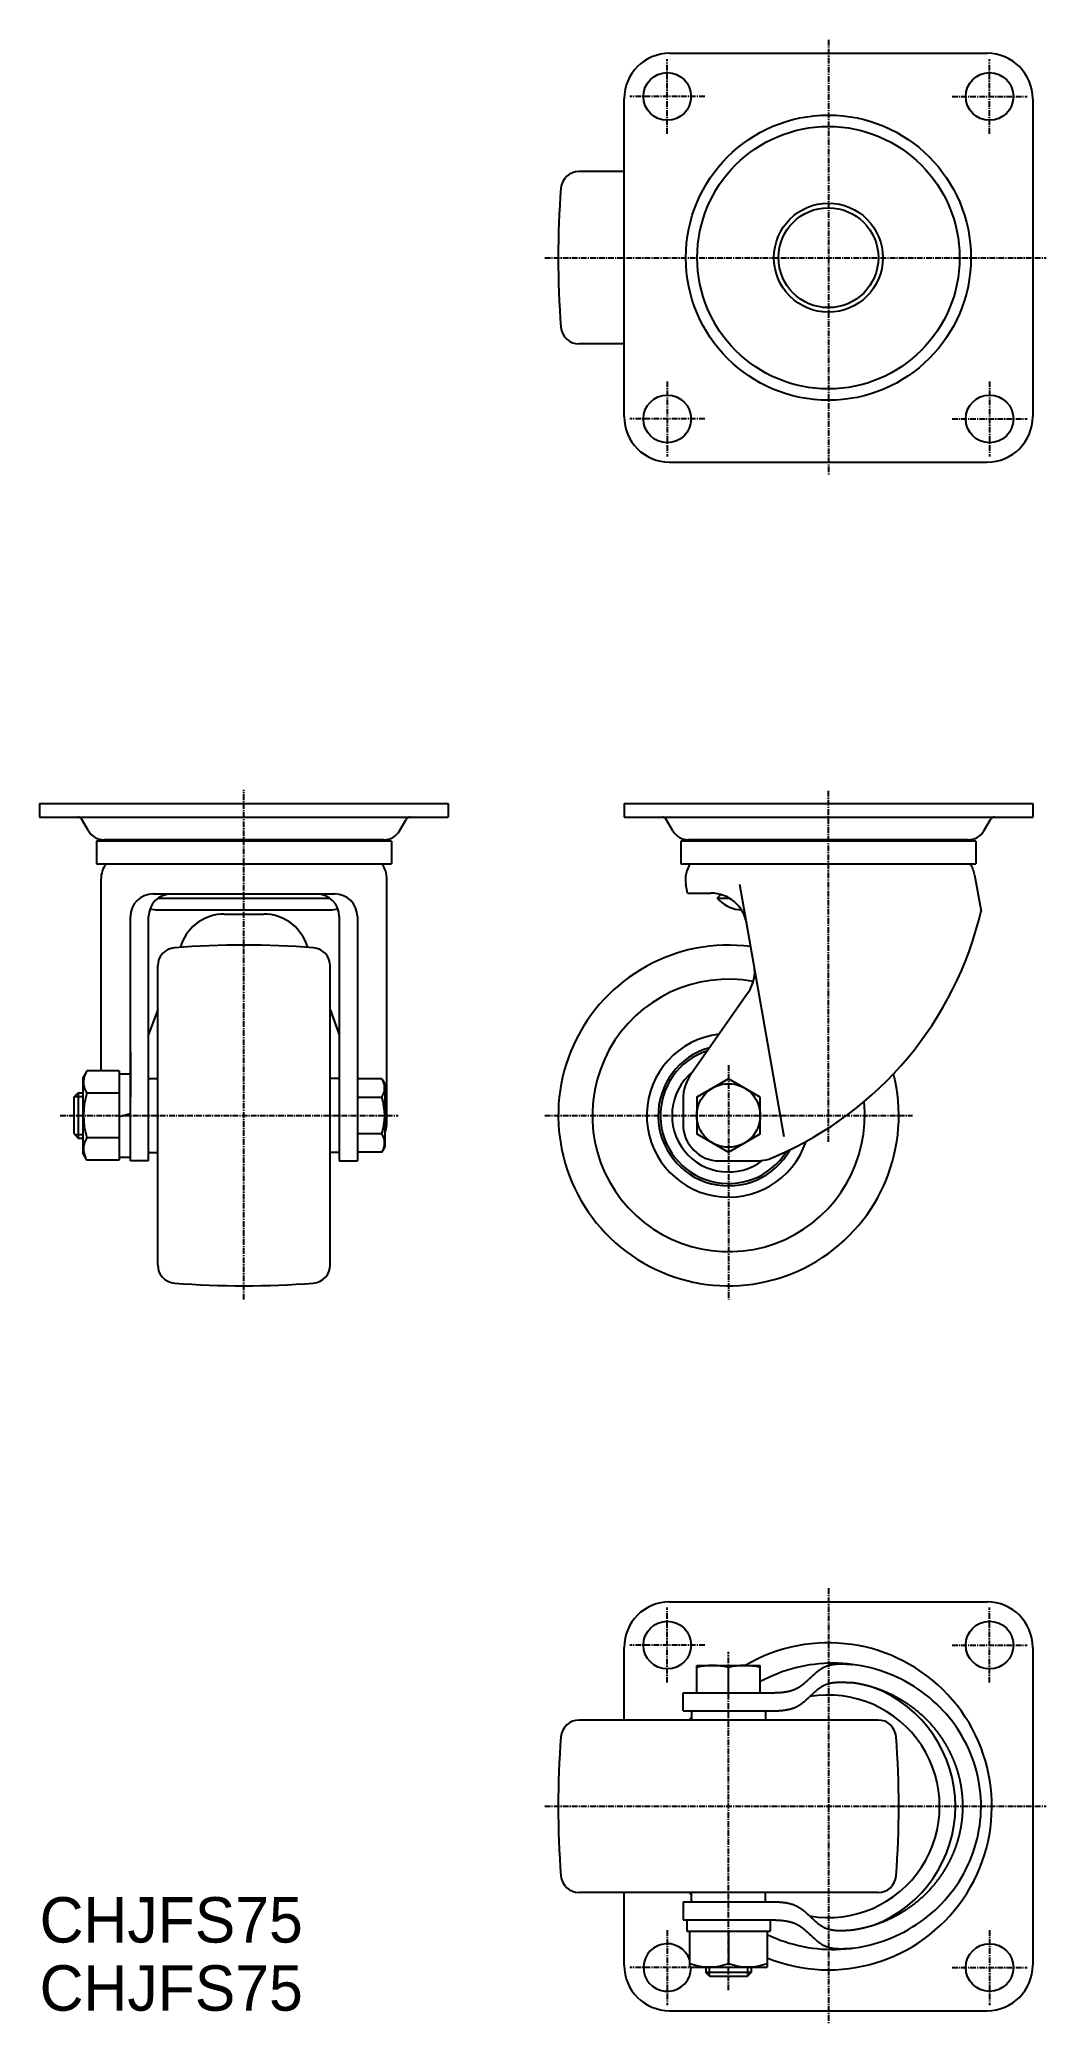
# Model space of a CAD drawing. Extents: x -2637 to -2415, y -360 to 77.
import ezdxf

# ---------------------------------------------------------------- set-up
doc = ezdxf.new("R2010")
doc.units = 0
doc.linetypes.add('CENTER', pattern=[2, 1.25, -0.25, 0.25, -0.25])
doc.layers.get('0').update_dxf_attribs({"linetype": 'CONTINUOUS'})
doc.layers.add('CENTER', color=1, linetype='CENTER')

msp = doc.modelspace()

# ---------------------------------------------------------------- texts
at = {"color": 7, "linetype": 'CONTINUOUS'}
for p in [(-2636.98, -342), (-2636.98, -357)]:
    msp.add_text('CHJFS75', height=10, dxfattribs=at).set_placement(p)

# ---------------------------------------------------------------- linework, layer by layer
at = {"color": 7, "linetype": 'CONTINUOUS'}
for p, q in [((-2498.24, 73.99), (-2428.24, 73.99)), ((-2508.24, -6.01), (-2508.24, 63.99)), ((-2418.24, 63.99), (-2418.24, -6.01)), ((-2508.24, 47.99), (-2518.16, 47.99)), ((-2508.24, 9.99), (-2518.16, 9.99)), ((-2498.24, -16.01), (-2428.24, -16.01)), ((-2636.98, -91.18), (-2546.98, -91.18)), ((-2636.98, -91.18), (-2636.98, -94.18)), ((-2546.98, -91.18), (-2546.98, -94.18)), ((-2508.24, -91.18), (-2418.24, -91.18)), ((-2508.24, -91.18), (-2508.24, -94.18)), ((-2418.24, -91.18), (-2418.24, -94.18)), ((-2636.98, -94.18), (-2546.98, -94.18)), ((-2626.24, -97.18), (-2627.69, -94.68)), ((-2557.71, -97.18), (-2556.26, -94.68)), ((-2508.24, -94.18), (-2418.24, -94.18)), ((-2497.51, -97.18), (-2498.95, -94.68)), ((-2428.97, -97.18), (-2427.53, -94.68)), ((-2559.47, -99.46), (-2624.48, -99.46)), ((-2624.48, -99.46), (-2624.48, -104.46)), ((-2561.17, -99.18), (-2622.78, -99.18)), ((-2619.7, -99.18), (-2619.98, -99.46)), ((-2564.25, -99.18), (-2563.97, -99.46)), ((-2559.47, -99.46), (-2559.47, -104.46)), ((-2430.74, -99.46), (-2495.74, -99.46)), ((-2495.74, -99.46), (-2495.74, -104.46)), ((-2432.44, -99.18), (-2494.04, -99.18)), ((-2490.96, -99.18), (-2491.24, -99.46)), ((-2435.52, -99.18), (-2435.24, -99.46)), ((-2430.74, -99.46), (-2430.74, -104.46)), ((-2624.48, -104.46), (-2559.47, -104.46)), ((-2495.74, -104.46), (-2430.74, -104.46)), ((-2623.48, -107.92), (-2623.48, -150.06)), ((-2560.48, -161.25), (-2560.48, -107.92)), ((-2494.29, -110.92), (-2494.64, -108.96)), ((-2472.95, -164.59), (-2482.74, -109.05)), ((-2431.03, -106.88), (-2429.61, -114.92)), ((-2611.98, -111.09), (-2571.98, -111.09)), ((-2610.89, -112.03), (-2573.06, -112.03)), ((-2494.29, -110.92), (-2489.12, -110.92)), ((-2487.74, -112.03), (-2486.93, -111.22)), ((-2487.74, -112.03), (-2487.24, -112.53)), ((-2487.74, -112.03), (-2485.06, -112.03)), ((-2616.98, -169.88), (-2616.98, -116.09)), ((-2612.98, -169.88), (-2612.98, -116.09)), ((-2611.03, -114.58), (-2572.93, -114.58)), ((-2596.32, -115.53), (-2587.63, -115.53)), ((-2570.98, -116.09), (-2570.98, -169.88)), ((-2566.98, -116.09), (-2566.98, -169.88)), ((-2605.72, -122.11), (-2605.99, -122.87)), ((-2578.24, -122.11), (-2577.96, -122.87)), ((-2610.98, -192.8), (-2610.98, -126.95)), ((-2572.98, -192.8), (-2572.98, -126.95)), ((-2480.93, -132.79), (-2493.43, -150.64)), ((-2610.98, -136.56), (-2612.98, -142.06)), ((-2572.98, -136.56), (-2570.98, -142.06)), ((-2572.98, -136.65), (-2570.98, -142.14)), ((-2616.98, -145.88), (-2616.98, -155.88)), ((-2626.57, -150.06), (-2627.48, -151.63)), ((-2627.48, -151.63), (-2627.48, -168.13)), ((-2619.48, -150.06), (-2626.57, -150.06)), ((-2619.48, -150.06), (-2619.48, -169.69)), ((-2619.48, -150.68), (-2616.98, -150.68)), ((-2612.78, -151.73), (-2610.98, -151.73)), ((-2612.78, -151.73), (-2610.98, -151.73)), ((-2571.18, -151.73), (-2572.98, -151.73)), ((-2571.18, -151.73), (-2572.98, -151.73)), ((-2561.6, -151.79), (-2566.98, -151.79)), ((-2561.6, -151.79), (-2560.98, -152.88)), ((-2560.98, -152.88), (-2560.98, -166.88)), ((-2629.48, -155.88), (-2628.48, -154.88)), ((-2629.48, -155.88), (-2629.48, -163.88)), ((-2628.48, -154.88), (-2628.48, -164.88)), ((-2628.48, -154.88), (-2627.48, -154.88)), ((-2619.48, -154.97), (-2626.57, -154.97)), ((-2566.98, -155.84), (-2561.6, -155.84)), ((-2495.24, -156.39), (-2495.24, -161.88)), ((-2616.98, -159.54), (-2619.48, -160.21)), ((-2629.48, -163.88), (-2628.48, -164.88)), ((-2628.48, -164.88), (-2627.48, -164.88)), ((-2619.48, -164.78), (-2626.57, -164.78)), ((-2561.6, -163.92), (-2566.98, -163.92)), ((-2626.57, -169.69), (-2627.48, -168.13)), ((-2619.48, -169.69), (-2626.57, -169.69)), ((-2619.48, -169.08), (-2616.98, -169.08)), ((-2612.98, -169.88), (-2616.98, -169.88)), ((-2612.78, -168.03), (-2610.98, -168.03)), ((-2571.18, -168.03), (-2572.98, -168.03)), ((-2570.98, -169.88), (-2566.98, -169.88)), ((-2561.6, -167.96), (-2566.98, -167.96)), ((-2561.6, -167.96), (-2560.98, -166.88)), ((-2487.24, -169.88), (-2479.24, -169.88)), ((-2498.24, -267), (-2428.24, -267)), ((-2508.24, -293), (-2508.24, -277)), ((-2418.24, -277), (-2418.24, -347)), ((-2492.24, -281), (-2478.24, -281)), ((-2492.24, -281), (-2478.24, -281)), ((-2492.24, -287), (-2492.24, -281)), ((-2485.24, -287), (-2485.24, -281.43)), ((-2478.24, -287), (-2478.24, -281)), ((-2495.24, -287), (-2476.65, -287)), ((-2495.24, -291), (-2495.24, -287)), ((-2495.24, -291), (-2476.65, -291)), ((-2493.39, -291.2), (-2493.39, -293)), ((-2477.09, -291.2), (-2477.09, -293)), ((-2452.31, -293), (-2518.16, -293)), ((-2452.31, -331), (-2518.16, -331)), ((-2508.24, -347), (-2508.24, -331)), ((-2493.39, -332.8), (-2493.39, -331)), ((-2477.09, -332.8), (-2477.09, -331)), ((-2495.24, -333), (-2476.65, -333)), ((-2495.24, -333), (-2495.24, -337)), ((-2495.24, -337), (-2476.65, -337)), ((-2494.44, -337), (-2494.44, -339.5)), ((-2494.44, -339.5), (-2476.04, -339.5)), ((-2493.74, -347.35), (-2493.74, -339.5)), ((-2485.24, -339.5), (-2485.24, -346.59)), ((-2476.74, -339.5), (-2476.74, -347.35)), ((-2476.04, -337), (-2476.04, -339.5)), ((-2493.49, -347.5), (-2493.74, -347.35)), ((-2476.99, -347.5), (-2493.49, -347.5)), ((-2490.24, -347.5), (-2490.24, -348.62)), ((-2480.24, -348.62), (-2490.24, -348.62)), ((-2489.36, -349.5), (-2490.24, -348.62)), ((-2481.11, -349.5), (-2489.36, -349.5)), ((-2481.11, -349.5), (-2480.24, -348.62)), ((-2480.24, -347.5), (-2480.24, -348.62)), ((-2476.99, -347.5), (-2476.74, -347.35)), ((-2498.24, -357), (-2428.24, -357))]:
    msp.add_line(p, q, dxfattribs=at)
at = {"color": 3, "linetype": 'CONTINUOUS'}
for p, q in [((-2629.29, -155.69), (-2627.48, -155.69)), ((-2629.29, -164.06), (-2627.48, -164.06)), ((-2489.43, -349.43), (-2489.43, -347.5)), ((-2481.05, -347.5), (-2481.05, -349.43))]:
    msp.add_line(p, q, dxfattribs=at)
at = {"color": 7, "linetype": 'CONTINUOUS'}
msp.add_lwpolyline([(-2478.24, -155.84), (-2485.24, -151.79), (-2492.24, -155.84), (-2492.24, -163.92), (-2485.24, -167.96), (-2478.24, -163.92)], close=True, dxfattribs=at)
msp.add_polyline3d([(-2476.74, -340.21, 0), (-2475.79, -340.65, 0), (-2474.83, -341.06, 0), (-2473.86, -341.44, 0), (-2472.87, -341.78, 0), (-2471.88, -342.1, 0), (-2470.87, -342.38, 0), (-2469.86, -342.64, 0), (-2468.83, -342.86, 0), (-2467.8, -343.05, 0), (-2466.77, -343.2, 0), (-2465.73, -343.33, 0), (-2464.68, -343.42, 0), (-2463.63, -343.48, 0), (-2462.59, -343.51, 0), (-2461.54, -343.51, 0), (-2460.49, -343.47, 0), (-2459.44, -343.4, 0), (-2458.4, -343.3, 0), (-2457.36, -343.16, 0), (-2456.33, -342.99, 0), (-2455.3, -342.8, 0), (-2454.28, -342.56, 0), (-2453.26, -342.3, 0), (-2452.26, -342.01, 0), (-2451.27, -341.68, 0), (-2450.29, -341.33, 0), (-2449.32, -340.94, 0), (-2448.36, -340.52, 0), (-2447.42, -340.08, 0), (-2446.49, -339.61, 0), (-2445.58, -339.1, 0), (-2444.69, -338.57, 0), (-2443.81, -338.01, 0), (-2442.96, -337.43, 0), (-2442.12, -336.81, 0), (-2441.31, -336.18, 0), (-2440.51, -335.51, 0), (-2439.74, -334.83, 0), (-2438.99, -334.12, 0), (-2438.27, -333.38, 0), (-2437.57, -332.63, 0), (-2436.9, -331.85, 0), (-2436.25, -331.05, 0), (-2435.63, -330.24, 0), (-2435.04, -329.4, 0), (-2434.47, -328.55, 0), (-2433.93, -327.68, 0), (-2433.43, -326.79, 0), (-2432.95, -325.89, 0), (-2432.5, -324.97, 0), (-2432.09, -324.04, 0), (-2431.7, -323.1, 0), (-2431.35, -322.14, 0), (-2431.03, -321.18, 0), (-2430.74, -320.2, 0), (-2430.48, -319.22, 0), (-2430.26, -318.23, 0), (-2430.07, -317.23, 0), (-2429.91, -316.23, 0), (-2429.78, -315.23, 0), (-2429.69, -314.21, 0), (-2429.64, -313.2, 0), (-2429.61, -312.19, 0), (-2429.62, -311.18, 0), (-2429.67, -310.16, 0), (-2429.75, -309.15, 0), (-2429.86, -308.14, 0), (-2430, -307.14, 0), (-2430.18, -306.14, 0), (-2430.39, -305.15, 0), (-2430.64, -304.16, 0), (-2430.91, -303.19, 0), (-2431.22, -302.22, 0), (-2431.56, -301.26, 0), (-2431.94, -300.31, 0), (-2432.34, -299.38, 0), (-2432.78, -298.45, 0), (-2433.24, -297.55, 0), (-2433.74, -296.65, 0), (-2434.26, -295.78, 0), (-2434.82, -294.92, 0), (-2435.4, -294.07, 0), (-2436.01, -293.25, 0), (-2436.65, -292.44, 0), (-2437.31, -291.66, 0), (-2438, -290.89, 0), (-2438.71, -290.15, 0), (-2439.45, -289.43, 0), (-2440.22, -288.74, 0), (-2441, -288.07, 0), (-2441.81, -287.42, 0), (-2442.64, -286.8, 0), (-2443.49, -286.2, 0), (-2444.35, -285.63, 0), (-2445.24, -285.09, 0), (-2446.14, -284.58, 0), (-2447.06, -284.09, 0), (-2448, -283.63, 0), (-2448.95, -283.21, 0), (-2449.92, -282.81, 0), (-2450.89, -282.44, 0), (-2451.88, -282.11, 0), (-2452.88, -281.8, 0), (-2453.89, -281.53, 0), (-2454.91, -281.28, 0), (-2455.93, -281.07, 0), (-2456.97, -280.89, 0), (-2458, -280.75, 0), (-2459.05, -280.63, 0), (-2460.09, -280.55, 0), (-2461.14, -280.5, 0), (-2462.19, -280.48, 0), (-2463.24, -280.5, 0), (-2464.28, -280.54, 0), (-2465.33, -280.62, 0), (-2466.37, -280.74, 0), (-2467.41, -280.88, 0), (-2468.44, -281.06, 0), (-2469.47, -281.27, 0), (-2470.49, -281.51, 0), (-2471.5, -281.78, 0), (-2472.5, -282.09, 0), (-2473.49, -282.42, 0), (-2474.46, -282.79, 0), (-2475.43, -283.18, 0), (-2476.38, -283.61, 0), (-2477.32, -284.06, 0), (-2478.24, -284.55, 0)], dxfattribs=at)
at = {"color": 7}
for points in [[(-2476.65, -287, 0), (-2476.54, -287, 0), (-2476.42, -287, 0), (-2476.31, -287, 0), (-2476.2, -286.99, 0), (-2476.09, -286.99, 0), (-2475.97, -286.99, 0), (-2475.86, -286.99, 0), (-2475.75, -286.99, 0), (-2475.64, -286.99, 0), (-2475.53, -286.99, 0), (-2475.41, -286.98, 0), (-2475.3, -286.98, 0), (-2475.19, -286.98, 0), (-2475.08, -286.98, 0), (-2474.97, -286.97, 0), (-2474.86, -286.97, 0), (-2474.74, -286.97, 0), (-2474.63, -286.96, 0), (-2474.52, -286.96, 0), (-2474.41, -286.95, 0), (-2474.3, -286.94, 0), (-2474.19, -286.94, 0), (-2474.08, -286.93, 0), (-2473.97, -286.92, 0), (-2473.86, -286.92, 0), (-2473.75, -286.91, 0), (-2473.64, -286.9, 0), (-2473.54, -286.89, 0), (-2473.43, -286.88, 0), (-2473.32, -286.87, 0), (-2473.21, -286.85, 0), (-2473.1, -286.84, 0), (-2473, -286.83, 0), (-2472.89, -286.81, 0), (-2472.78, -286.8, 0), (-2472.68, -286.78, 0), (-2472.57, -286.76, 0), (-2472.47, -286.75, 0), (-2472.36, -286.73, 0), (-2472.26, -286.7, 0), (-2472.15, -286.68, 0), (-2472.05, -286.66, 0), (-2471.95, -286.64, 0), (-2471.85, -286.62, 0), (-2471.74, -286.59, 0), (-2471.64, -286.56, 0), (-2471.54, -286.54, 0), (-2471.44, -286.51, 0), (-2471.34, -286.48, 0), (-2471.24, -286.45, 0), (-2471.14, -286.41, 0), (-2471.04, -286.38, 0), (-2470.94, -286.35, 0), (-2470.85, -286.31, 0), (-2470.75, -286.27, 0), (-2470.65, -286.23, 0), (-2470.56, -286.19, 0), (-2470.46, -286.15, 0), (-2470.37, -286.11, 0), (-2470.27, -286.06, 0), (-2470.18, -286.01, 0), (-2470.09, -285.97, 0), (-2470, -285.92, 0), (-2469.91, -285.87, 0), (-2469.81, -285.81, 0), (-2469.72, -285.76, 0), (-2469.64, -285.71, 0), (-2469.55, -285.65, 0), (-2469.46, -285.59, 0), (-2469.37, -285.53, 0), (-2469.28, -285.47, 0), (-2469.2, -285.41, 0), (-2469.11, -285.35, 0), (-2469.02, -285.28, 0), (-2468.94, -285.22, 0), (-2468.85, -285.15, 0), (-2468.77, -285.09, 0), (-2468.69, -285.02, 0), (-2468.6, -284.95, 0), (-2468.52, -284.88, 0), (-2468.44, -284.81, 0), (-2468.35, -284.74, 0), (-2468.27, -284.67, 0), (-2468.19, -284.6, 0), (-2468.11, -284.52, 0), (-2468.03, -284.45, 0), (-2467.94, -284.38, 0), (-2467.86, -284.3, 0), (-2467.78, -284.23, 0), (-2467.7, -284.15, 0), (-2467.62, -284.08, 0), (-2467.54, -284, 0), (-2467.46, -283.93, 0), (-2467.38, -283.85, 0), (-2467.3, -283.78, 0), (-2467.22, -283.7, 0), (-2467.14, -283.63, 0), (-2467.06, -283.55, 0), (-2466.98, -283.47, 0), (-2466.9, -283.4, 0), (-2466.82, -283.32, 0), (-2466.73, -283.25, 0), (-2466.65, -283.17, 0), (-2466.57, -283.1, 0), (-2466.49, -283.02, 0), (-2466.41, -282.95, 0), (-2466.33, -282.88, 0), (-2466.25, -282.81, 0), (-2466.17, -282.73, 0), (-2466.09, -282.66, 0), (-2466, -282.59, 0), (-2465.92, -282.52, 0), (-2465.84, -282.45, 0), (-2465.76, -282.38, 0), (-2465.67, -282.32, 0), (-2465.59, -282.25, 0), (-2465.5, -282.18, 0), (-2465.42, -282.12, 0), (-2465.34, -282.05, 0), (-2465.25, -281.99, 0), (-2465.16, -281.93, 0), (-2465.08, -281.87, 0), (-2464.99, -281.81, 0), (-2464.91, -281.75, 0), (-2464.82, -281.69, 0), (-2464.73, -281.64, 0), (-2464.64, -281.59, 0), (-2464.55, -281.53, 0), (-2464.46, -281.48, 0), (-2464.37, -281.43, 0), (-2464.28, -281.38, 0), (-2464.19, -281.34, 0), (-2464.1, -281.29, 0), (-2464, -281.25, 0), (-2463.91, -281.21, 0), (-2463.81, -281.17, 0), (-2463.72, -281.13, 0), (-2463.62, -281.1, 0), (-2463.53, -281.06, 0), (-2463.43, -281.03, 0), (-2463.33, -281, 0), (-2463.23, -280.97, 0), (-2463.13, -280.94, 0), (-2463.04, -280.92, 0), (-2462.94, -280.89, 0), (-2462.83, -280.87, 0), (-2462.73, -280.84, 0), (-2462.63, -280.82, 0), (-2462.53, -280.8, 0), (-2462.43, -280.78, 0), (-2462.32, -280.77, 0), (-2462.22, -280.75, 0), (-2462.11, -280.74, 0), (-2462.01, -280.72, 0), (-2461.9, -280.71, 0), (-2461.8, -280.7, 0), (-2461.69, -280.69, 0), (-2461.59, -280.68, 0), (-2461.48, -280.67, 0), (-2461.37, -280.66, 0), (-2461.26, -280.66, 0), (-2461.16, -280.65, 0), (-2461.05, -280.65, 0), (-2460.94, -280.64, 0), (-2460.83, -280.64, 0), (-2460.72, -280.64, 0), (-2460.61, -280.64, 0), (-2460.5, -280.64, 0), (-2460.39, -280.64, 0), (-2460.28, -280.64, 0), (-2460.17, -280.64, 0), (-2460.06, -280.64, 0), (-2459.95, -280.64, 0), (-2459.84, -280.65, 0), (-2459.72, -280.65, 0), (-2459.61, -280.65, 0), (-2459.5, -280.66, 0), (-2459.39, -280.66, 0), (-2459.28, -280.67, 0), (-2459.16, -280.68, 0), (-2459.05, -280.68, 0), (-2458.94, -280.69, 0), (-2458.82, -280.69, 0), (-2458.71, -280.7, 0), (-2458.6, -280.71, 0), (-2458.48, -280.72, 0), (-2458.37, -280.73, 0), (-2458.26, -280.73, 0), (-2458.14, -280.74, 0), (-2458.03, -280.75, 0), (-2457.92, -280.76, 0)], [(-2476.65, -291, 0), (-2476.54, -291, 0), (-2476.43, -291, 0), (-2476.31, -291, 0), (-2476.2, -290.99, 0), (-2476.09, -290.99, 0), (-2475.98, -290.99, 0), (-2475.87, -290.99, 0), (-2475.75, -290.99, 0), (-2475.64, -290.99, 0), (-2475.53, -290.99, 0), (-2475.42, -290.99, 0), (-2475.31, -290.98, 0), (-2475.2, -290.98, 0), (-2475.08, -290.98, 0), (-2474.97, -290.97, 0), (-2474.86, -290.97, 0), (-2474.75, -290.97, 0), (-2474.64, -290.96, 0), (-2474.53, -290.96, 0), (-2474.42, -290.95, 0), (-2474.31, -290.95, 0), (-2474.2, -290.94, 0), (-2474.09, -290.93, 0), (-2473.98, -290.93, 0), (-2473.87, -290.92, 0), (-2473.76, -290.91, 0), (-2473.65, -290.9, 0), (-2473.55, -290.89, 0), (-2473.44, -290.88, 0), (-2473.33, -290.87, 0), (-2473.22, -290.86, 0), (-2473.12, -290.84, 0), (-2473.01, -290.83, 0), (-2472.9, -290.81, 0), (-2472.8, -290.8, 0), (-2472.69, -290.78, 0), (-2472.59, -290.77, 0), (-2472.48, -290.75, 0), (-2472.38, -290.73, 0), (-2472.27, -290.71, 0), (-2472.17, -290.69, 0), (-2472.07, -290.67, 0), (-2471.96, -290.64, 0), (-2471.86, -290.62, 0), (-2471.76, -290.6, 0), (-2471.66, -290.57, 0), (-2471.56, -290.54, 0), (-2471.46, -290.51, 0), (-2471.36, -290.48, 0), (-2471.26, -290.45, 0), (-2471.16, -290.42, 0), (-2471.06, -290.39, 0), (-2470.96, -290.35, 0), (-2470.87, -290.32, 0), (-2470.77, -290.28, 0), (-2470.67, -290.24, 0), (-2470.58, -290.2, 0), (-2470.48, -290.16, 0), (-2470.39, -290.12, 0), (-2470.29, -290.07, 0), (-2470.2, -290.03, 0), (-2470.11, -289.98, 0), (-2470.02, -289.93, 0), (-2469.93, -289.88, 0), (-2469.84, -289.83, 0), (-2469.75, -289.77, 0), (-2469.66, -289.72, 0), (-2469.57, -289.66, 0), (-2469.48, -289.61, 0), (-2469.39, -289.55, 0), (-2469.31, -289.49, 0), (-2469.22, -289.43, 0), (-2469.13, -289.36, 0), (-2469.05, -289.3, 0), (-2468.96, -289.24, 0), (-2468.88, -289.17, 0), (-2468.79, -289.1, 0), (-2468.71, -289.04, 0), (-2468.63, -288.97, 0), (-2468.54, -288.9, 0), (-2468.46, -288.83, 0), (-2468.38, -288.76, 0), (-2468.3, -288.69, 0), (-2468.21, -288.62, 0), (-2468.13, -288.54, 0), (-2468.05, -288.47, 0), (-2467.97, -288.4, 0), (-2467.89, -288.32, 0), (-2467.81, -288.25, 0), (-2467.73, -288.17, 0), (-2467.65, -288.1, 0), (-2467.57, -288.02, 0), (-2467.49, -287.95, 0), (-2467.41, -287.87, 0), (-2467.33, -287.8, 0), (-2467.25, -287.72, 0), (-2467.17, -287.65, 0), (-2467.09, -287.57, 0), (-2467.01, -287.5, 0), (-2466.93, -287.42, 0), (-2466.85, -287.35, 0), (-2466.77, -287.27, 0), (-2466.69, -287.2, 0), (-2466.61, -287.12, 0), (-2466.52, -287.05, 0), (-2466.44, -286.98, 0), (-2466.36, -286.9, 0), (-2466.28, -286.83, 0), (-2466.2, -286.76, 0), (-2466.12, -286.69, 0), (-2466.04, -286.62, 0), (-2465.96, -286.55, 0), (-2465.87, -286.48, 0), (-2465.79, -286.41, 0), (-2465.71, -286.34, 0), (-2465.62, -286.27, 0), (-2465.54, -286.21, 0), (-2465.46, -286.14, 0), (-2465.37, -286.08, 0), (-2465.29, -286.01, 0), (-2465.2, -285.95, 0), (-2465.12, -285.89, 0), (-2465.03, -285.83, 0), (-2464.94, -285.77, 0), (-2464.86, -285.72, 0), (-2464.77, -285.66, 0), (-2464.68, -285.61, 0), (-2464.59, -285.56, 0), (-2464.5, -285.5, 0), (-2464.41, -285.45, 0), (-2464.32, -285.41, 0), (-2464.23, -285.36, 0), (-2464.14, -285.31, 0), (-2464.05, -285.27, 0), (-2463.95, -285.23, 0), (-2463.86, -285.19, 0), (-2463.77, -285.15, 0), (-2463.67, -285.12, 0), (-2463.57, -285.08, 0), (-2463.48, -285.05, 0), (-2463.38, -285.02, 0), (-2463.28, -284.99, 0), (-2463.18, -284.96, 0), (-2463.09, -284.93, 0), (-2462.99, -284.91, 0), (-2462.89, -284.88, 0), (-2462.79, -284.86, 0), (-2462.68, -284.84, 0), (-2462.58, -284.82, 0), (-2462.48, -284.8, 0), (-2462.38, -284.79, 0), (-2462.27, -284.77, 0), (-2462.17, -284.75, 0), (-2462.07, -284.74, 0), (-2461.96, -284.73, 0), (-2461.86, -284.72, 0), (-2461.75, -284.71, 0), (-2461.64, -284.7, 0), (-2461.54, -284.69, 0), (-2461.43, -284.68, 0), (-2461.32, -284.68, 0), (-2461.22, -284.67, 0), (-2461.11, -284.67, 0), (-2461, -284.66, 0), (-2460.89, -284.66, 0), (-2460.78, -284.66, 0), (-2460.67, -284.66, 0), (-2460.56, -284.66, 0), (-2460.45, -284.66, 0), (-2460.34, -284.66, 0), (-2460.23, -284.66, 0), (-2460.12, -284.66, 0), (-2460.01, -284.67, 0), (-2459.9, -284.67, 0), (-2459.79, -284.67, 0), (-2459.68, -284.68, 0), (-2459.57, -284.68, 0), (-2459.45, -284.69, 0), (-2459.34, -284.69, 0), (-2459.23, -284.7, 0), (-2459.12, -284.71, 0), (-2459.01, -284.71, 0), (-2458.89, -284.72, 0), (-2458.78, -284.73, 0), (-2458.67, -284.74, 0), (-2458.55, -284.74, 0), (-2458.44, -284.75, 0), (-2458.33, -284.76, 0), (-2458.22, -284.77, 0), (-2458.1, -284.77, 0), (-2457.99, -284.78, 0)], [(-2458, -339.21, 0), (-2457.89, -339.19, 0), (-2457.78, -339.18, 0), (-2457.68, -339.16, 0), (-2457.57, -339.15, 0), (-2457.47, -339.13, 0), (-2457.36, -339.11, 0), (-2457.26, -339.1, 0), (-2457.15, -339.08, 0), (-2457.05, -339.06, 0), (-2456.94, -339.04, 0), (-2456.84, -339.02, 0), (-2456.73, -339, 0), (-2456.63, -338.98, 0), (-2456.53, -338.96, 0), (-2456.42, -338.94, 0), (-2456.32, -338.92, 0), (-2456.21, -338.9, 0), (-2456.11, -338.88, 0), (-2456, -338.86, 0), (-2455.9, -338.83, 0), (-2455.8, -338.81, 0), (-2455.69, -338.79, 0), (-2455.59, -338.76, 0), (-2455.48, -338.74, 0), (-2455.38, -338.71, 0), (-2455.28, -338.69, 0), (-2455.17, -338.67, 0), (-2455.07, -338.64, 0), (-2454.97, -338.61, 0), (-2454.86, -338.59, 0), (-2454.76, -338.56, 0), (-2454.66, -338.53, 0), (-2454.56, -338.51, 0), (-2454.45, -338.48, 0), (-2454.35, -338.45, 0), (-2454.25, -338.42, 0), (-2454.15, -338.39, 0), (-2454.04, -338.37, 0), (-2453.94, -338.34, 0), (-2453.84, -338.31, 0), (-2453.74, -338.28, 0), (-2453.64, -338.25, 0), (-2453.53, -338.21, 0), (-2453.43, -338.18, 0), (-2453.33, -338.15, 0), (-2453.23, -338.12, 0), (-2453.13, -338.09, 0), (-2453.03, -338.05, 0), (-2452.93, -338.02, 0), (-2452.83, -337.99, 0), (-2452.73, -337.95, 0), (-2452.63, -337.92, 0), (-2452.53, -337.88, 0), (-2452.43, -337.85, 0), (-2452.33, -337.81, 0), (-2452.23, -337.78, 0), (-2452.13, -337.74, 0), (-2452.03, -337.71, 0), (-2451.93, -337.67, 0), (-2451.83, -337.63, 0), (-2451.73, -337.6, 0), (-2451.63, -337.56, 0), (-2451.53, -337.52, 0), (-2451.43, -337.48, 0), (-2451.33, -337.44, 0), (-2451.23, -337.4, 0), (-2451.14, -337.36, 0), (-2451.04, -337.32, 0), (-2450.94, -337.28, 0), (-2450.84, -337.24, 0), (-2450.74, -337.2, 0), (-2450.65, -337.16, 0), (-2450.55, -337.12, 0), (-2450.45, -337.08, 0), (-2450.36, -337.04, 0), (-2450.26, -336.99, 0), (-2450.16, -336.95, 0), (-2450.07, -336.91, 0), (-2449.97, -336.86, 0), (-2449.87, -336.82, 0), (-2449.78, -336.77, 0), (-2449.68, -336.73, 0), (-2449.59, -336.68, 0), (-2449.49, -336.64, 0), (-2449.4, -336.59, 0), (-2449.3, -336.55, 0), (-2449.21, -336.5, 0), (-2449.11, -336.45, 0), (-2449.02, -336.41, 0), (-2448.92, -336.36, 0), (-2448.83, -336.31, 0), (-2448.73, -336.26, 0), (-2448.64, -336.21, 0), (-2448.55, -336.17, 0), (-2448.45, -336.12, 0), (-2448.36, -336.07, 0), (-2448.27, -336.02, 0), (-2448.17, -335.97, 0), (-2448.08, -335.92, 0), (-2447.99, -335.87, 0), (-2447.9, -335.81, 0), (-2447.8, -335.76, 0), (-2447.71, -335.71, 0), (-2447.62, -335.66, 0), (-2447.53, -335.61, 0), (-2447.44, -335.56, 0), (-2447.35, -335.5, 0), (-2447.26, -335.45, 0), (-2447.17, -335.39, 0), (-2447.08, -335.34, 0), (-2446.99, -335.29, 0), (-2446.9, -335.23, 0), (-2446.81, -335.18, 0), (-2446.72, -335.12, 0), (-2446.63, -335.07, 0), (-2446.54, -335.01, 0), (-2446.45, -334.95, 0), (-2446.36, -334.9, 0), (-2446.27, -334.84, 0), (-2446.18, -334.78, 0), (-2446.1, -334.73, 0), (-2446.01, -334.67, 0), (-2445.92, -334.61, 0), (-2445.83, -334.55, 0), (-2445.75, -334.49, 0), (-2445.66, -334.43, 0), (-2445.57, -334.37, 0), (-2445.49, -334.31, 0), (-2445.4, -334.25, 0), (-2445.31, -334.19, 0), (-2445.23, -334.13, 0), (-2445.14, -334.07, 0), (-2445.06, -334.01, 0), (-2444.97, -333.95, 0), (-2444.89, -333.89, 0), (-2444.8, -333.83, 0), (-2444.72, -333.76, 0), (-2444.64, -333.7, 0), (-2444.55, -333.64, 0), (-2444.47, -333.57, 0), (-2444.39, -333.51, 0), (-2444.3, -333.45, 0), (-2444.22, -333.38, 0), (-2444.14, -333.32, 0), (-2444.06, -333.25, 0), (-2443.97, -333.19, 0), (-2443.89, -333.12, 0), (-2443.81, -333.06, 0), (-2443.73, -332.99, 0), (-2443.65, -332.93, 0), (-2443.57, -332.86, 0), (-2443.49, -332.79, 0), (-2443.41, -332.73, 0), (-2443.33, -332.66, 0), (-2443.25, -332.59, 0), (-2443.17, -332.52, 0), (-2443.09, -332.45, 0), (-2443.01, -332.38, 0), (-2442.93, -332.32, 0), (-2442.85, -332.25, 0), (-2442.78, -332.18, 0), (-2442.7, -332.11, 0), (-2442.62, -332.04, 0), (-2442.54, -331.97, 0), (-2442.47, -331.9, 0), (-2442.39, -331.83, 0), (-2442.31, -331.76, 0), (-2442.24, -331.69, 0), (-2442.16, -331.61, 0), (-2442.09, -331.54, 0), (-2442.01, -331.47, 0), (-2441.93, -331.4, 0), (-2441.86, -331.32, 0), (-2441.79, -331.25, 0), (-2441.71, -331.18, 0), (-2441.64, -331.11, 0), (-2441.56, -331.03, 0), (-2441.49, -330.96, 0), (-2441.42, -330.88, 0), (-2441.34, -330.81, 0), (-2441.27, -330.74, 0), (-2441.2, -330.66, 0), (-2441.13, -330.58, 0), (-2441.06, -330.51, 0), (-2440.99, -330.43, 0), (-2440.91, -330.36, 0), (-2440.84, -330.28, 0), (-2440.77, -330.21, 0), (-2440.7, -330.13, 0), (-2440.63, -330.05, 0), (-2440.56, -329.98, 0), (-2440.5, -329.9, 0), (-2440.43, -329.82, 0), (-2440.36, -329.74, 0), (-2440.29, -329.66, 0), (-2440.22, -329.59, 0), (-2440.15, -329.51, 0), (-2440.09, -329.43, 0), (-2440.02, -329.35, 0), (-2439.95, -329.27, 0), (-2439.89, -329.19, 0), (-2439.82, -329.11, 0), (-2439.75, -329.03, 0), (-2439.69, -328.95, 0), (-2439.62, -328.87, 0), (-2439.56, -328.79, 0), (-2439.49, -328.71, 0), (-2439.43, -328.63, 0), (-2439.37, -328.55, 0), (-2439.3, -328.46, 0), (-2439.24, -328.38, 0), (-2439.18, -328.3, 0), (-2439.11, -328.22, 0), (-2439.05, -328.14, 0), (-2438.99, -328.05, 0), (-2438.93, -327.97, 0), (-2438.87, -327.89, 0), (-2438.8, -327.8, 0), (-2438.74, -327.72, 0), (-2438.68, -327.64, 0), (-2438.62, -327.55, 0), (-2438.56, -327.47, 0), (-2438.5, -327.38, 0), (-2438.45, -327.3, 0), (-2438.39, -327.21, 0), (-2438.33, -327.13, 0), (-2438.27, -327.04, 0), (-2438.21, -326.96, 0), (-2438.15, -326.87, 0), (-2438.1, -326.79, 0), (-2438.04, -326.7, 0), (-2437.98, -326.62, 0), (-2437.93, -326.53, 0), (-2437.87, -326.44, 0), (-2437.82, -326.36, 0), (-2437.76, -326.27, 0), (-2437.71, -326.18, 0), (-2437.65, -326.09, 0), (-2437.6, -326.01, 0), (-2437.54, -325.92, 0), (-2437.49, -325.83, 0), (-2437.44, -325.74, 0), (-2437.39, -325.65, 0), (-2437.33, -325.56, 0), (-2437.28, -325.48, 0), (-2437.23, -325.39, 0), (-2437.18, -325.3, 0), (-2437.13, -325.21, 0), (-2437.08, -325.12, 0), (-2437.03, -325.03, 0), (-2436.98, -324.94, 0), (-2436.93, -324.85, 0), (-2436.88, -324.76, 0), (-2436.83, -324.67, 0), (-2436.78, -324.58, 0), (-2436.73, -324.49, 0), (-2436.68, -324.4, 0), (-2436.64, -324.31, 0), (-2436.59, -324.22, 0), (-2436.54, -324.12, 0), (-2436.5, -324.03, 0), (-2436.45, -323.94, 0), (-2436.4, -323.85, 0), (-2436.36, -323.76, 0), (-2436.31, -323.67, 0), (-2436.27, -323.57, 0), (-2436.22, -323.48, 0), (-2436.18, -323.39, 0), (-2436.14, -323.3, 0), (-2436.09, -323.2, 0), (-2436.05, -323.11, 0), (-2436.01, -323.02, 0), (-2435.97, -322.92, 0), (-2435.92, -322.83, 0), (-2435.88, -322.74, 0), (-2435.84, -322.64, 0), (-2435.8, -322.55, 0), (-2435.76, -322.45, 0), (-2435.72, -322.36, 0), (-2435.68, -322.27, 0), (-2435.64, -322.17, 0), (-2435.6, -322.08, 0), (-2435.56, -321.98, 0), (-2435.52, -321.89, 0), (-2435.49, -321.79, 0), (-2435.45, -321.7, 0), (-2435.41, -321.6, 0), (-2435.38, -321.51, 0), (-2435.34, -321.41, 0), (-2435.3, -321.31, 0), (-2435.27, -321.22, 0), (-2435.23, -321.12, 0), (-2435.2, -321.03, 0), (-2435.16, -320.93, 0), (-2435.13, -320.83, 0), (-2435.1, -320.74, 0), (-2435.06, -320.64, 0), (-2435.03, -320.55, 0), (-2435, -320.45, 0), (-2434.96, -320.35, 0), (-2434.93, -320.25, 0), (-2434.9, -320.16, 0), (-2434.87, -320.06, 0), (-2434.84, -319.96, 0), (-2434.81, -319.87, 0), (-2434.78, -319.77, 0), (-2434.75, -319.67, 0), (-2434.72, -319.57, 0), (-2434.69, -319.48, 0), (-2434.66, -319.38, 0), (-2434.63, -319.28, 0), (-2434.61, -319.18, 0), (-2434.58, -319.08, 0), (-2434.55, -318.99, 0), (-2434.52, -318.89, 0), (-2434.5, -318.79, 0), (-2434.47, -318.69, 0), (-2434.45, -318.59, 0), (-2434.42, -318.49, 0), (-2434.4, -318.39, 0), (-2434.37, -318.29, 0), (-2434.35, -318.19, 0), (-2434.32, -318.1, 0), (-2434.3, -318, 0), (-2434.28, -317.9, 0), (-2434.26, -317.8, 0), (-2434.23, -317.7, 0), (-2434.21, -317.6, 0), (-2434.19, -317.5, 0), (-2434.17, -317.4, 0), (-2434.15, -317.3, 0), (-2434.13, -317.2, 0), (-2434.11, -317.1, 0), (-2434.09, -317, 0), (-2434.07, -316.9, 0), (-2434.05, -316.8, 0), (-2434.03, -316.7, 0), (-2434.02, -316.6, 0), (-2434, -316.5, 0), (-2433.98, -316.4, 0), (-2433.97, -316.3, 0), (-2433.95, -316.2, 0), (-2433.93, -316.1, 0), (-2433.92, -316, 0), (-2433.9, -315.9, 0), (-2433.89, -315.8, 0), (-2433.87, -315.7, 0), (-2433.86, -315.6, 0), (-2433.85, -315.5, 0), (-2433.83, -315.39, 0), (-2433.82, -315.29, 0), (-2433.81, -315.19, 0), (-2433.79, -315.09, 0), (-2433.78, -314.99, 0), (-2433.77, -314.89, 0), (-2433.76, -314.79, 0), (-2433.75, -314.69, 0), (-2433.74, -314.59, 0), (-2433.73, -314.49, 0), (-2433.72, -314.38, 0), (-2433.71, -314.28, 0), (-2433.7, -314.18, 0), (-2433.69, -314.08, 0), (-2433.69, -313.98, 0), (-2433.68, -313.88, 0), (-2433.67, -313.78, 0), (-2433.67, -313.68, 0), (-2433.66, -313.57, 0), (-2433.65, -313.47, 0), (-2433.65, -313.37, 0), (-2433.64, -313.27, 0), (-2433.64, -313.17, 0), (-2433.63, -313.07, 0), (-2433.63, -312.96, 0), (-2433.63, -312.86, 0), (-2433.62, -312.76, 0), (-2433.62, -312.66, 0), (-2433.62, -312.56, 0), (-2433.62, -312.46, 0), (-2433.62, -312.36, 0), (-2433.61, -312.25, 0), (-2433.61, -312.15, 0), (-2433.61, -312.05, 0), (-2433.61, -311.95, 0), (-2433.61, -311.85, 0), (-2433.61, -311.75, 0), (-2433.62, -311.64, 0), (-2433.62, -311.54, 0), (-2433.62, -311.44, 0), (-2433.62, -311.34, 0), (-2433.62, -311.24, 0), (-2433.63, -311.14, 0), (-2433.63, -311.03, 0), (-2433.63, -310.93, 0), (-2433.64, -310.83, 0), (-2433.64, -310.73, 0), (-2433.65, -310.63, 0), (-2433.65, -310.53, 0), (-2433.66, -310.43, 0), (-2433.67, -310.32, 0), (-2433.67, -310.22, 0), (-2433.68, -310.12, 0), (-2433.69, -310.02, 0), (-2433.69, -309.92, 0), (-2433.7, -309.82, 0), (-2433.71, -309.72, 0), (-2433.72, -309.62, 0), (-2433.73, -309.51, 0), (-2433.74, -309.41, 0), (-2433.75, -309.31, 0), (-2433.76, -309.21, 0), (-2433.77, -309.11, 0), (-2433.78, -309.01, 0), (-2433.79, -308.91, 0), (-2433.81, -308.81, 0), (-2433.82, -308.7, 0), (-2433.83, -308.6, 0), (-2433.84, -308.5, 0), (-2433.86, -308.4, 0), (-2433.87, -308.3, 0), (-2433.89, -308.2, 0), (-2433.9, -308.1, 0), (-2433.92, -308, 0), (-2433.93, -307.9, 0), (-2433.95, -307.8, 0), (-2433.96, -307.7, 0), (-2433.98, -307.6, 0), (-2434, -307.5, 0), (-2434.02, -307.4, 0), (-2434.03, -307.3, 0), (-2434.05, -307.2, 0), (-2434.07, -307.1, 0), (-2434.09, -307, 0), (-2434.11, -306.9, 0), (-2434.13, -306.8, 0), (-2434.15, -306.7, 0), (-2434.17, -306.6, 0), (-2434.19, -306.5, 0), (-2434.21, -306.4, 0), (-2434.23, -306.3, 0), (-2434.25, -306.2, 0), (-2434.28, -306.1, 0), (-2434.3, -306, 0), (-2434.32, -305.9, 0), (-2434.35, -305.8, 0), (-2434.37, -305.7, 0), (-2434.4, -305.61, 0), (-2434.42, -305.51, 0), (-2434.45, -305.41, 0), (-2434.47, -305.31, 0), (-2434.5, -305.21, 0), (-2434.52, -305.11, 0), (-2434.55, -305.01, 0), (-2434.58, -304.92, 0), (-2434.6, -304.82, 0), (-2434.63, -304.72, 0), (-2434.66, -304.62, 0), (-2434.69, -304.52, 0), (-2434.72, -304.43, 0), (-2434.75, -304.33, 0), (-2434.78, -304.23, 0), (-2434.81, -304.13, 0), (-2434.84, -304.04, 0), (-2434.87, -303.94, 0), (-2434.9, -303.84, 0), (-2434.93, -303.74, 0), (-2434.96, -303.65, 0), (-2434.99, -303.55, 0), (-2435.03, -303.45, 0), (-2435.06, -303.36, 0), (-2435.09, -303.26, 0), (-2435.13, -303.16, 0), (-2435.16, -303.07, 0), (-2435.2, -302.97, 0), (-2435.23, -302.88, 0), (-2435.27, -302.78, 0), (-2435.3, -302.68, 0), (-2435.34, -302.59, 0), (-2435.37, -302.49, 0), (-2435.41, -302.4, 0), (-2435.45, -302.3, 0), (-2435.49, -302.21, 0), (-2435.52, -302.11, 0), (-2435.56, -302.02, 0), (-2435.6, -301.92, 0), (-2435.64, -301.83, 0), (-2435.68, -301.73, 0), (-2435.72, -301.64, 0), (-2435.76, -301.54, 0), (-2435.8, -301.45, 0), (-2435.84, -301.36, 0), (-2435.88, -301.26, 0), (-2435.92, -301.17, 0), (-2435.96, -301.07, 0), (-2436.01, -300.98, 0), (-2436.05, -300.89, 0), (-2436.09, -300.8, 0), (-2436.13, -300.7, 0), (-2436.18, -300.61, 0), (-2436.22, -300.52, 0), (-2436.27, -300.43, 0), (-2436.31, -300.33, 0), (-2436.36, -300.24, 0), (-2436.4, -300.15, 0), (-2436.45, -300.06, 0), (-2436.49, -299.96, 0), (-2436.54, -299.87, 0), (-2436.59, -299.78, 0), (-2436.63, -299.69, 0), (-2436.68, -299.6, 0), (-2436.73, -299.51, 0), (-2436.78, -299.42, 0), (-2436.83, -299.33, 0), (-2436.87, -299.24, 0), (-2436.92, -299.15, 0), (-2436.97, -299.06, 0), (-2437.02, -298.97, 0), (-2437.07, -298.88, 0), (-2437.12, -298.79, 0), (-2437.18, -298.7, 0), (-2437.23, -298.61, 0), (-2437.28, -298.52, 0), (-2437.33, -298.43, 0), (-2437.38, -298.34, 0), (-2437.44, -298.26, 0), (-2437.49, -298.17, 0), (-2437.54, -298.08, 0), (-2437.6, -297.99, 0), (-2437.65, -297.9, 0), (-2437.7, -297.82, 0), (-2437.76, -297.73, 0), (-2437.81, -297.64, 0), (-2437.87, -297.56, 0), (-2437.93, -297.47, 0), (-2437.98, -297.38, 0), (-2438.04, -297.3, 0), (-2438.09, -297.21, 0), (-2438.15, -297.12, 0), (-2438.21, -297.04, 0), (-2438.27, -296.95, 0), (-2438.33, -296.87, 0), (-2438.38, -296.78, 0), (-2438.44, -296.7, 0), (-2438.5, -296.61, 0), (-2438.56, -296.53, 0), (-2438.62, -296.44, 0), (-2438.68, -296.36, 0), (-2438.74, -296.28, 0), (-2438.8, -296.19, 0), (-2438.86, -296.11, 0), (-2438.92, -296.03, 0), (-2438.99, -295.94, 0), (-2439.05, -295.86, 0), (-2439.11, -295.78, 0), (-2439.17, -295.7, 0), (-2439.24, -295.62, 0), (-2439.3, -295.53, 0), (-2439.36, -295.45, 0), (-2439.43, -295.37, 0), (-2439.49, -295.29, 0), (-2439.56, -295.21, 0), (-2439.62, -295.13, 0), (-2439.69, -295.05, 0), (-2439.75, -294.97, 0), (-2439.82, -294.89, 0), (-2439.88, -294.81, 0), (-2439.95, -294.73, 0), (-2440.02, -294.65, 0), (-2440.08, -294.57, 0), (-2440.15, -294.49, 0), (-2440.22, -294.41, 0), (-2440.29, -294.33, 0), (-2440.35, -294.25, 0), (-2440.42, -294.18, 0), (-2440.49, -294.1, 0), (-2440.56, -294.02, 0), (-2440.63, -293.94, 0), (-2440.7, -293.87, 0), (-2440.77, -293.79, 0), (-2440.84, -293.71, 0), (-2440.91, -293.64, 0), (-2440.98, -293.56, 0), (-2441.05, -293.49, 0), (-2441.12, -293.41, 0), (-2441.2, -293.34, 0), (-2441.27, -293.26, 0), (-2441.34, -293.19, 0), (-2441.41, -293.11, 0), (-2441.49, -293.04, 0), (-2441.56, -292.96, 0), (-2441.63, -292.89, 0), (-2441.71, -292.82, 0), (-2441.78, -292.75, 0), (-2441.86, -292.67, 0), (-2441.93, -292.6, 0), (-2442.01, -292.53, 0), (-2442.08, -292.45, 0), (-2442.16, -292.38, 0), (-2442.23, -292.31, 0), (-2442.31, -292.24, 0), (-2442.38, -292.17, 0), (-2442.46, -292.1, 0), (-2442.54, -292.03, 0), (-2442.62, -291.96, 0), (-2442.69, -291.89, 0), (-2442.77, -291.82, 0), (-2442.85, -291.75, 0), (-2442.93, -291.68, 0), (-2443.01, -291.61, 0), (-2443.08, -291.54, 0), (-2443.16, -291.48, 0), (-2443.24, -291.41, 0), (-2443.32, -291.34, 0), (-2443.4, -291.27, 0), (-2443.48, -291.2, 0), (-2443.56, -291.14, 0), (-2443.64, -291.07, 0), (-2443.72, -291, 0), (-2443.81, -290.94, 0), (-2443.89, -290.87, 0), (-2443.97, -290.81, 0), (-2444.05, -290.74, 0), (-2444.13, -290.68, 0), (-2444.22, -290.61, 0), (-2444.3, -290.55, 0), (-2444.38, -290.49, 0), (-2444.46, -290.42, 0), (-2444.55, -290.36, 0), (-2444.63, -290.3, 0), (-2444.72, -290.23, 0), (-2444.8, -290.17, 0), (-2444.88, -290.11, 0), (-2444.97, -290.05, 0), (-2445.05, -289.99, 0), (-2445.14, -289.92, 0), (-2445.23, -289.86, 0), (-2445.31, -289.8, 0), (-2445.4, -289.74, 0), (-2445.48, -289.68, 0), (-2445.57, -289.62, 0), (-2445.66, -289.56, 0), (-2445.74, -289.5, 0), (-2445.83, -289.45, 0), (-2445.92, -289.39, 0), (-2446, -289.33, 0), (-2446.09, -289.27, 0), (-2446.18, -289.21, 0), (-2446.27, -289.16, 0), (-2446.36, -289.1, 0), (-2446.45, -289.04, 0), (-2446.53, -288.99, 0), (-2446.62, -288.93, 0), (-2446.71, -288.88, 0), (-2446.8, -288.82, 0), (-2446.89, -288.76, 0), (-2446.98, -288.71, 0), (-2447.07, -288.66, 0), (-2447.16, -288.6, 0), (-2447.25, -288.55, 0), (-2447.34, -288.5, 0), (-2447.43, -288.44, 0), (-2447.53, -288.39, 0), (-2447.62, -288.34, 0), (-2447.71, -288.28, 0), (-2447.8, -288.23, 0), (-2447.89, -288.18, 0), (-2447.98, -288.13, 0), (-2448.08, -288.08, 0), (-2448.17, -288.03, 0), (-2448.26, -287.98, 0), (-2448.36, -287.93, 0), (-2448.45, -287.88, 0), (-2448.54, -287.83, 0), (-2448.64, -287.78, 0), (-2448.73, -287.73, 0), (-2448.82, -287.69, 0), (-2448.92, -287.64, 0), (-2449.01, -287.59, 0), (-2449.11, -287.54, 0), (-2449.2, -287.5, 0), (-2449.3, -287.45, 0), (-2449.39, -287.4, 0), (-2449.49, -287.36, 0), (-2449.58, -287.31, 0), (-2449.68, -287.27, 0), (-2449.77, -287.22, 0), (-2449.87, -287.18, 0), (-2449.96, -287.13, 0), (-2450.06, -287.09, 0), (-2450.16, -287.05, 0), (-2450.25, -287, 0), (-2450.35, -286.96, 0), (-2450.45, -286.92, 0), (-2450.55, -286.88, 0), (-2450.64, -286.83, 0), (-2450.74, -286.79, 0), (-2450.84, -286.75, 0), (-2450.94, -286.71, 0), (-2451.03, -286.67, 0), (-2451.13, -286.63, 0), (-2451.23, -286.59, 0), (-2451.33, -286.55, 0), (-2451.43, -286.51, 0), (-2451.53, -286.48, 0), (-2451.62, -286.44, 0), (-2451.72, -286.4, 0), (-2451.82, -286.36, 0), (-2451.92, -286.33, 0), (-2452.02, -286.29, 0), (-2452.12, -286.25, 0), (-2452.22, -286.22, 0), (-2452.32, -286.18, 0), (-2452.42, -286.15, 0), (-2452.52, -286.11, 0), (-2452.62, -286.08, 0), (-2452.72, -286.04, 0), (-2452.82, -286.01, 0), (-2452.92, -285.98, 0), (-2453.02, -285.94, 0), (-2453.12, -285.91, 0), (-2453.23, -285.88, 0), (-2453.33, -285.85, 0), (-2453.43, -285.81, 0), (-2453.53, -285.78, 0), (-2453.63, -285.75, 0), (-2453.73, -285.72, 0), (-2453.84, -285.69, 0), (-2453.94, -285.66, 0), (-2454.04, -285.63, 0), (-2454.14, -285.6, 0), (-2454.24, -285.57, 0), (-2454.35, -285.54, 0), (-2454.45, -285.52, 0), (-2454.55, -285.49, 0), (-2454.65, -285.46, 0), (-2454.76, -285.43, 0), (-2454.86, -285.41, 0), (-2454.96, -285.38, 0), (-2455.07, -285.36, 0), (-2455.17, -285.33, 0), (-2455.27, -285.31, 0), (-2455.38, -285.28, 0), (-2455.48, -285.26, 0), (-2455.58, -285.23, 0), (-2455.69, -285.21, 0), (-2455.79, -285.19, 0), (-2455.89, -285.16, 0), (-2456, -285.14, 0), (-2456.1, -285.12, 0), (-2456.21, -285.1, 0), (-2456.31, -285.07, 0), (-2456.42, -285.05, 0), (-2456.52, -285.03, 0), (-2456.62, -285.01, 0), (-2456.73, -284.99, 0), (-2456.83, -284.97, 0), (-2456.94, -284.95, 0), (-2457.04, -284.94, 0), (-2457.15, -284.92, 0), (-2457.25, -284.9, 0), (-2457.36, -284.88, 0), (-2457.46, -284.86, 0), (-2457.57, -284.85, 0), (-2457.67, -284.83, 0), (-2457.78, -284.81, 0), (-2457.88, -284.8, 0), (-2457.99, -284.78, 0)], [(-2476.65, -333, 0), (-2476.54, -333, 0), (-2476.43, -333, 0), (-2476.31, -333, 0), (-2476.2, -333, 0), (-2476.09, -333, 0), (-2475.98, -333, 0), (-2475.87, -333, 0), (-2475.75, -333, 0), (-2475.64, -333, 0), (-2475.53, -333.01, 0), (-2475.42, -333.01, 0), (-2475.31, -333.01, 0), (-2475.2, -333.01, 0), (-2475.08, -333.02, 0), (-2474.97, -333.02, 0), (-2474.86, -333.02, 0), (-2474.75, -333.03, 0), (-2474.64, -333.03, 0), (-2474.53, -333.04, 0), (-2474.42, -333.04, 0), (-2474.31, -333.05, 0), (-2474.2, -333.05, 0), (-2474.09, -333.06, 0), (-2473.98, -333.07, 0), (-2473.87, -333.08, 0), (-2473.76, -333.08, 0), (-2473.65, -333.09, 0), (-2473.55, -333.1, 0), (-2473.44, -333.11, 0), (-2473.33, -333.13, 0), (-2473.22, -333.14, 0), (-2473.12, -333.15, 0), (-2473.01, -333.16, 0), (-2472.9, -333.18, 0), (-2472.8, -333.19, 0), (-2472.69, -333.21, 0), (-2472.59, -333.23, 0), (-2472.48, -333.25, 0), (-2472.38, -333.26, 0), (-2472.27, -333.28, 0), (-2472.17, -333.31, 0), (-2472.07, -333.33, 0), (-2471.96, -333.35, 0), (-2471.86, -333.37, 0), (-2471.76, -333.4, 0), (-2471.66, -333.43, 0), (-2471.56, -333.45, 0), (-2471.46, -333.48, 0), (-2471.36, -333.51, 0), (-2471.26, -333.54, 0), (-2471.16, -333.57, 0), (-2471.06, -333.61, 0), (-2470.96, -333.64, 0), (-2470.87, -333.68, 0), (-2470.77, -333.71, 0), (-2470.67, -333.75, 0), (-2470.58, -333.79, 0), (-2470.48, -333.83, 0), (-2470.39, -333.88, 0), (-2470.29, -333.92, 0), (-2470.2, -333.97, 0), (-2470.11, -334.02, 0), (-2470.02, -334.06, 0), (-2469.93, -334.12, 0), (-2469.84, -334.17, 0), (-2469.75, -334.22, 0), (-2469.66, -334.27, 0), (-2469.57, -334.33, 0), (-2469.48, -334.39, 0), (-2469.39, -334.45, 0), (-2469.31, -334.51, 0), (-2469.22, -334.57, 0), (-2469.13, -334.63, 0), (-2469.05, -334.69, 0), (-2468.96, -334.76, 0), (-2468.88, -334.82, 0), (-2468.79, -334.89, 0), (-2468.71, -334.96, 0), (-2468.63, -335.03, 0), (-2468.54, -335.1, 0), (-2468.46, -335.17, 0), (-2468.38, -335.24, 0), (-2468.3, -335.31, 0), (-2468.21, -335.38, 0), (-2468.13, -335.45, 0), (-2468.05, -335.52, 0), (-2467.97, -335.6, 0), (-2467.89, -335.67, 0), (-2467.81, -335.75, 0), (-2467.73, -335.82, 0), (-2467.65, -335.89, 0), (-2467.57, -335.97, 0), (-2467.49, -336.04, 0), (-2467.41, -336.12, 0), (-2467.33, -336.19, 0), (-2467.25, -336.27, 0), (-2467.17, -336.35, 0), (-2467.09, -336.42, 0), (-2467.01, -336.5, 0), (-2466.93, -336.57, 0), (-2466.85, -336.65, 0), (-2466.77, -336.72, 0), (-2466.69, -336.8, 0), (-2466.61, -336.87, 0), (-2466.52, -336.94, 0), (-2466.44, -337.02, 0), (-2466.36, -337.09, 0), (-2466.28, -337.16, 0), (-2466.2, -337.24, 0), (-2466.12, -337.31, 0), (-2466.04, -337.38, 0), (-2465.96, -337.45, 0), (-2465.87, -337.52, 0), (-2465.79, -337.59, 0), (-2465.71, -337.65, 0), (-2465.62, -337.72, 0), (-2465.54, -337.79, 0), (-2465.46, -337.85, 0), (-2465.37, -337.92, 0), (-2465.29, -337.98, 0), (-2465.2, -338.04, 0), (-2465.12, -338.1, 0), (-2465.03, -338.16, 0), (-2464.94, -338.22, 0), (-2464.86, -338.28, 0), (-2464.77, -338.33, 0), (-2464.68, -338.39, 0), (-2464.59, -338.44, 0), (-2464.5, -338.49, 0), (-2464.41, -338.54, 0), (-2464.32, -338.59, 0), (-2464.23, -338.63, 0), (-2464.14, -338.68, 0), (-2464.05, -338.72, 0), (-2463.95, -338.76, 0), (-2463.86, -338.8, 0), (-2463.77, -338.84, 0), (-2463.67, -338.88, 0), (-2463.57, -338.91, 0), (-2463.48, -338.94, 0), (-2463.38, -338.98, 0), (-2463.28, -339.01, 0), (-2463.18, -339.03, 0), (-2463.09, -339.06, 0), (-2462.99, -339.09, 0), (-2462.89, -339.11, 0), (-2462.79, -339.13, 0), (-2462.68, -339.15, 0), (-2462.58, -339.17, 0), (-2462.48, -339.19, 0), (-2462.38, -339.21, 0), (-2462.27, -339.23, 0), (-2462.17, -339.24, 0), (-2462.07, -339.25, 0), (-2461.96, -339.27, 0), (-2461.86, -339.28, 0), (-2461.75, -339.29, 0), (-2461.64, -339.3, 0), (-2461.54, -339.31, 0), (-2461.43, -339.31, 0), (-2461.32, -339.32, 0), (-2461.22, -339.32, 0), (-2461.11, -339.33, 0), (-2461, -339.33, 0), (-2460.89, -339.33, 0), (-2460.78, -339.34, 0), (-2460.67, -339.34, 0), (-2460.56, -339.34, 0), (-2460.45, -339.34, 0), (-2460.34, -339.34, 0), (-2460.23, -339.33, 0), (-2460.12, -339.33, 0), (-2460.01, -339.33, 0), (-2459.9, -339.32, 0), (-2459.79, -339.32, 0), (-2459.68, -339.32, 0), (-2459.57, -339.31, 0), (-2459.45, -339.31, 0), (-2459.34, -339.3, 0), (-2459.23, -339.29, 0), (-2459.12, -339.29, 0), (-2459.01, -339.28, 0), (-2458.89, -339.27, 0), (-2458.78, -339.27, 0), (-2458.67, -339.26, 0), (-2458.55, -339.25, 0), (-2458.44, -339.24, 0), (-2458.33, -339.24, 0), (-2458.22, -339.23, 0), (-2458.1, -339.22, 0), (-2457.99, -339.21, 0)], [(-2476.65, -337, 0), (-2476.54, -337, 0), (-2476.42, -337, 0), (-2476.31, -337, 0), (-2476.2, -337, 0), (-2476.09, -337, 0), (-2475.97, -337, 0), (-2475.86, -337, 0), (-2475.75, -337, 0), (-2475.64, -337.01, 0), (-2475.53, -337.01, 0), (-2475.41, -337.01, 0), (-2475.3, -337.01, 0), (-2475.19, -337.01, 0), (-2475.08, -337.02, 0), (-2474.97, -337.02, 0), (-2474.86, -337.02, 0), (-2474.74, -337.03, 0), (-2474.63, -337.03, 0), (-2474.52, -337.04, 0), (-2474.41, -337.04, 0), (-2474.3, -337.05, 0), (-2474.19, -337.06, 0), (-2474.08, -337.06, 0), (-2473.97, -337.07, 0), (-2473.86, -337.08, 0), (-2473.75, -337.09, 0), (-2473.64, -337.1, 0), (-2473.54, -337.11, 0), (-2473.43, -337.12, 0), (-2473.32, -337.13, 0), (-2473.21, -337.14, 0), (-2473.1, -337.15, 0), (-2473, -337.17, 0), (-2472.89, -337.18, 0), (-2472.78, -337.2, 0), (-2472.68, -337.21, 0), (-2472.57, -337.23, 0), (-2472.47, -337.25, 0), (-2472.36, -337.27, 0), (-2472.26, -337.29, 0), (-2472.15, -337.31, 0), (-2472.05, -337.33, 0), (-2471.95, -337.36, 0), (-2471.85, -337.38, 0), (-2471.74, -337.4, 0), (-2471.64, -337.43, 0), (-2471.54, -337.46, 0), (-2471.44, -337.49, 0), (-2471.34, -337.52, 0), (-2471.24, -337.55, 0), (-2471.14, -337.58, 0), (-2471.04, -337.61, 0), (-2470.94, -337.65, 0), (-2470.85, -337.69, 0), (-2470.75, -337.72, 0), (-2470.65, -337.76, 0), (-2470.56, -337.8, 0), (-2470.46, -337.84, 0), (-2470.37, -337.89, 0), (-2470.27, -337.93, 0), (-2470.18, -337.98, 0), (-2470.09, -338.03, 0), (-2470, -338.08, 0), (-2469.91, -338.13, 0), (-2469.81, -338.18, 0), (-2469.72, -338.23, 0), (-2469.64, -338.29, 0), (-2469.55, -338.35, 0), (-2469.46, -338.4, 0), (-2469.37, -338.46, 0), (-2469.28, -338.52, 0), (-2469.2, -338.58, 0), (-2469.11, -338.65, 0), (-2469.02, -338.71, 0), (-2468.94, -338.77, 0), (-2468.85, -338.84, 0), (-2468.77, -338.91, 0), (-2468.69, -338.98, 0), (-2468.6, -339.04, 0), (-2468.52, -339.11, 0), (-2468.44, -339.18, 0), (-2468.35, -339.25, 0), (-2468.27, -339.32, 0), (-2468.19, -339.4, 0), (-2468.11, -339.47, 0), (-2468.03, -339.54, 0), (-2467.94, -339.62, 0), (-2467.86, -339.69, 0), (-2467.78, -339.76, 0), (-2467.7, -339.84, 0), (-2467.62, -339.92, 0), (-2467.54, -339.99, 0), (-2467.46, -340.06, 0), (-2467.38, -340.14, 0), (-2467.3, -340.22, 0), (-2467.22, -340.29, 0), (-2467.14, -340.37, 0), (-2467.06, -340.44, 0), (-2466.98, -340.52, 0), (-2466.9, -340.6, 0), (-2466.82, -340.67, 0), (-2466.73, -340.75, 0), (-2466.65, -340.82, 0), (-2466.57, -340.89, 0), (-2466.49, -340.97, 0), (-2466.41, -341.04, 0), (-2466.33, -341.12, 0), (-2466.25, -341.19, 0), (-2466.17, -341.26, 0), (-2466.09, -341.33, 0), (-2466, -341.4, 0), (-2465.92, -341.47, 0), (-2465.84, -341.54, 0), (-2465.76, -341.61, 0), (-2465.67, -341.68, 0), (-2465.59, -341.75, 0), (-2465.5, -341.81, 0), (-2465.42, -341.88, 0), (-2465.34, -341.94, 0), (-2465.25, -342, 0), (-2465.16, -342.06, 0), (-2465.08, -342.12, 0), (-2464.99, -342.18, 0), (-2464.91, -342.24, 0), (-2464.82, -342.3, 0), (-2464.73, -342.35, 0), (-2464.64, -342.41, 0), (-2464.55, -342.46, 0), (-2464.46, -342.51, 0), (-2464.37, -342.56, 0), (-2464.28, -342.61, 0), (-2464.19, -342.65, 0), (-2464.1, -342.7, 0), (-2464, -342.74, 0), (-2463.91, -342.78, 0), (-2463.81, -342.82, 0), (-2463.72, -342.86, 0), (-2463.62, -342.9, 0), (-2463.53, -342.93, 0), (-2463.43, -342.96, 0), (-2463.33, -343, 0), (-2463.23, -343.02, 0), (-2463.13, -343.05, 0), (-2463.04, -343.08, 0), (-2462.94, -343.1, 0), (-2462.83, -343.13, 0), (-2462.73, -343.15, 0), (-2462.63, -343.17, 0), (-2462.53, -343.19, 0), (-2462.43, -343.21, 0), (-2462.32, -343.23, 0), (-2462.22, -343.24, 0), (-2462.11, -343.26, 0), (-2462.01, -343.27, 0), (-2461.9, -343.28, 0), (-2461.8, -343.3, 0), (-2461.69, -343.31, 0), (-2461.59, -343.31, 0), (-2461.48, -343.32, 0), (-2461.37, -343.33, 0), (-2461.26, -343.34, 0), (-2461.16, -343.34, 0), (-2461.05, -343.35, 0), (-2460.94, -343.35, 0), (-2460.83, -343.35, 0), (-2460.72, -343.36, 0), (-2460.61, -343.36, 0), (-2460.5, -343.36, 0), (-2460.39, -343.36, 0), (-2460.28, -343.36, 0), (-2460.17, -343.36, 0), (-2460.06, -343.35, 0), (-2459.95, -343.35, 0), (-2459.84, -343.35, 0), (-2459.72, -343.34, 0), (-2459.61, -343.34, 0), (-2459.5, -343.33, 0), (-2459.39, -343.33, 0), (-2459.28, -343.32, 0), (-2459.16, -343.32, 0), (-2459.05, -343.31, 0), (-2458.94, -343.31, 0), (-2458.82, -343.3, 0), (-2458.71, -343.29, 0), (-2458.6, -343.28, 0), (-2458.48, -343.28, 0), (-2458.37, -343.27, 0), (-2458.26, -343.26, 0), (-2458.14, -343.25, 0), (-2458.03, -343.25, 0), (-2457.92, -343.24, 0)]]:
    msp.add_polyline3d(points, dxfattribs=at)
at = {"color": 7, "linetype": 'CONTINUOUS'}
for centre, radius in [((-2498.74, 64.49), 5.25), ((-2427.74, 64.49), 5.25), ((-2463.24, 28.99), 31.4), ((-2463.24, 28.99), 28.9), ((-2463.24, 28.99), 12), ((-2463.24, 28.99), 11), ((-2498.74, -6.51), 5.25), ((-2427.74, -6.51), 5.25), ((-2485.24, -159.88), 7), ((-2498.74, -276.5), 5.25), ((-2427.74, -276.5), 5.25), ((-2427.74, -347.5), 5.25)]:
    msp.add_circle(centre, radius, dxfattribs=at)
for centre, radius, start, end in [((-2498.24, 63.99), 10, 90, 180), ((-2428.24, 63.99), 10, 0, 90), ((-2322.74, 28.99), 200, 175.6108, 184.3892), ((-2518.16, 43.99), 4, 90, 175.6108), ((-2518.16, 13.99), 4, 184.3892, 270), ((-2498.24, -6.01), 10, 180, 270), ((-2428.24, -6.01), 10, 270, 0), ((-2628.55, -95.18), 1, 30, 90), ((-2555.4, -95.18), 1, 90, 150), ((-2499.82, -95.18), 1, 30, 90), ((-2426.66, -95.18), 1, 90, 150), ((-2622.78, -95.18), 4, 210, 270), ((-2561.17, -95.18), 4, 270, 330), ((-2494.04, -95.18), 4, 210, 270), ((-2432.44, -95.18), 4, 270, 330), ((-2617.48, -107.92), 6, 144.7998, 180), ((-2566.48, -107.92), 6, 0, 35.2002), ((-2488.73, -107.92), 6, 144.7998, 190), ((-2436.94, -107.92), 6, 10, 35.2002), ((-2611.98, -116.09), 5, 90, 180), ((-2607.98, -116.09), 5, 90, 180), ((-2575.98, -116.09), 5, 0, 90), ((-2571.98, -116.09), 5, 0, 90), ((-2489.12, -118.92), 8, 10, 90), ((-2482.29, -107.58), 7, 225, 269.0765), ((-2611.03, -107.58), 7, 256.3699, 270), ((-2596.32, -125.53), 10, 90, 160), ((-2587.63, -125.53), 10, 20, 90), ((-2572.93, -107.58), 7, 270, 283.6301), ((-2505.86, -96.92), 78.34, 293.3684, 346.7138), ((-2606.98, -126.95), 4, 94.3892, 180), ((-2591.98, -322.38), 200, 85.6108, 94.3892), ((-2576.98, -126.95), 4, 0, 85.6108), ((-2485.24, -159.88), 37.5, 82.48, 14.1882), ((-2485.24, -159.88), 30, 79.527, 5.8147), ((-2487.48, -128.2), 8, 325, 10), ((-2485.24, -159.88), 18, 96.8424, 341.4744), ((-2485.24, -159.88), 15.5, 105.7759, 330.9006), ((-2485.24, -159.88), 15, 108.178, 328.1143), ((-2622.99, -152.52), 4.34, 154.3842, 214.3842), ((-2612.78, -151.93), 0.2, 90, 180), ((-2612.78, -151.93), 0.2, 90, 180), ((-2571.18, -151.93), 0.2, 0, 90), ((-2571.18, -151.93), 0.2, 0, 90), ((-2564.56, -153.81), 3.58, 325.6691, 25.6691), ((-2485.24, -159.88), 12.45, 129.679, 307.5257), ((-2485.24, -156.38), 10, 145, 180), ((-2611.09, -159.88), 16.24, 162.412, 197.588), ((-2574.36, -159.88), 13.38, 342.42, 17.58), ((-2566.98, -161.25), 6.5, 337.3801, 0), ((-2622.99, -167.24), 4.34, 145.6158, 205.6158), ((-2564.56, -165.94), 3.58, 334.3309, 34.3309), ((-2487.24, -161.88), 8, 180, 270), ((-2612.78, -167.83), 0.2, 180, 270), ((-2571.18, -167.83), 0.2, 270, 0), ((-2479.24, -159.88), 10, 270, 296.4628), ((-2606.98, -192.8), 4, 180, 265.6108), ((-2576.98, -192.8), 4, 274.3892, 0), ((-2591.98, 2.62), 200, 265.6108, 274.3892), ((-2498.24, -277), 10, 90, 180), ((-2428.24, -277), 10, 0, 90), ((-2463.24, -312), 36, 247.9757, 120.5584), ((-2488.74, -295.36), 14.36, 75.8945, 104.1055), ((-2481.74, -295.36), 14.36, 75.8945, 104.1055), ((-2463.24, -312), 36, 136.017, 136.0185), ((-2463.24, -312), 24.5, 260.2685, 99.7293), ((-2463.24, -312), 27.98, 291.0784, 68.905), ((-2463.24, -312), 36, 146.877, 148.1446), ((-2493.19, -291.2), 0.2, 90, 180), ((-2477.29, -291.2), 0.2, 0, 90), ((-2322.74, -312), 200, 175.6108, 184.3892), ((-2518.16, -297), 4, 90, 175.6108), ((-2452.31, -297), 4, 4.3892, 90), ((-2647.74, -312), 200, 355.6108, 4.3892), ((-2518.16, -327), 4, 184.3892, 270), ((-2452.31, -327), 4, 270, 355.6108), ((-2463.24, -312), 36, 211.8554, 213.123), ((-2493.19, -332.8), 0.2, 180, 270), ((-2463.24, -312), 36, 215.6853, 215.6866), ((-2477.29, -332.8), 0.2, 270, 0), ((-2498.74, -347.5), 5.25, 17.7528, 360), ((-2498.24, -347), 10, 180, 270), ((-2489.49, -335.08), 12.28, 249.7438, 290.2562), ((-2480.99, -335.08), 12.28, 249.7438, 290.2562), ((-2428.24, -347), 10, 270, 0)]:
    msp.add_arc(centre, radius, start, end, dxfattribs=at)
at = {"layer": 'CENTER', "color": 1, "linetype": 'CENTER'}
for p, q in [((-2463.24, 76.99), (-2463.24, -19.01)), ((-2498.74, 56.24), (-2498.74, 72.74)), ((-2427.74, 56.24), (-2427.74, 72.74)), ((-2490.49, 64.49), (-2506.99, 64.49)), ((-2435.99, 64.49), (-2419.49, 64.49)), ((-2525.74, 28.99), (-2415.24, 28.99)), ((-2498.74, 1.74), (-2498.74, -14.76)), ((-2427.74, 1.74), (-2427.74, -14.76)), ((-2490.49, -6.51), (-2506.99, -6.51)), ((-2435.99, -6.51), (-2419.49, -6.51)), ((-2591.98, -200.38), (-2591.98, -88.18)), ((-2463.24, -165.65), (-2463.24, -88.18)), ((-2485.24, -148.79), (-2485.24, -200.38)), ((-2632.48, -159.88), (-2557.98, -159.88)), ((-2525.74, -159.88), (-2444.74, -159.88)), ((-2463.24, -264), (-2463.24, -360)), ((-2498.74, -284.75), (-2498.74, -268.25)), ((-2427.74, -284.75), (-2427.74, -268.25)), ((-2490.49, -276.5), (-2506.99, -276.5)), ((-2485.24, -352.5), (-2485.24, -278)), ((-2435.99, -276.5), (-2419.49, -276.5)), ((-2525.74, -312), (-2415.24, -312)), ((-2498.74, -339.25), (-2498.74, -355.75)), ((-2427.74, -339.25), (-2427.74, -355.75)), ((-2490.49, -347.5), (-2506.99, -347.5)), ((-2435.99, -347.5), (-2419.49, -347.5))]:
    msp.add_line(p, q, dxfattribs=at)

msp.set_redraw_order([(e.dxf.handle, doc.entitydb.next_handle()) for e in msp.query("TEXT MTEXT ATTDEF DIMENSION ARC_DIMENSION")])  # texts and dimensions are drawn at this point

doc.saveas('drawing.dxf')
